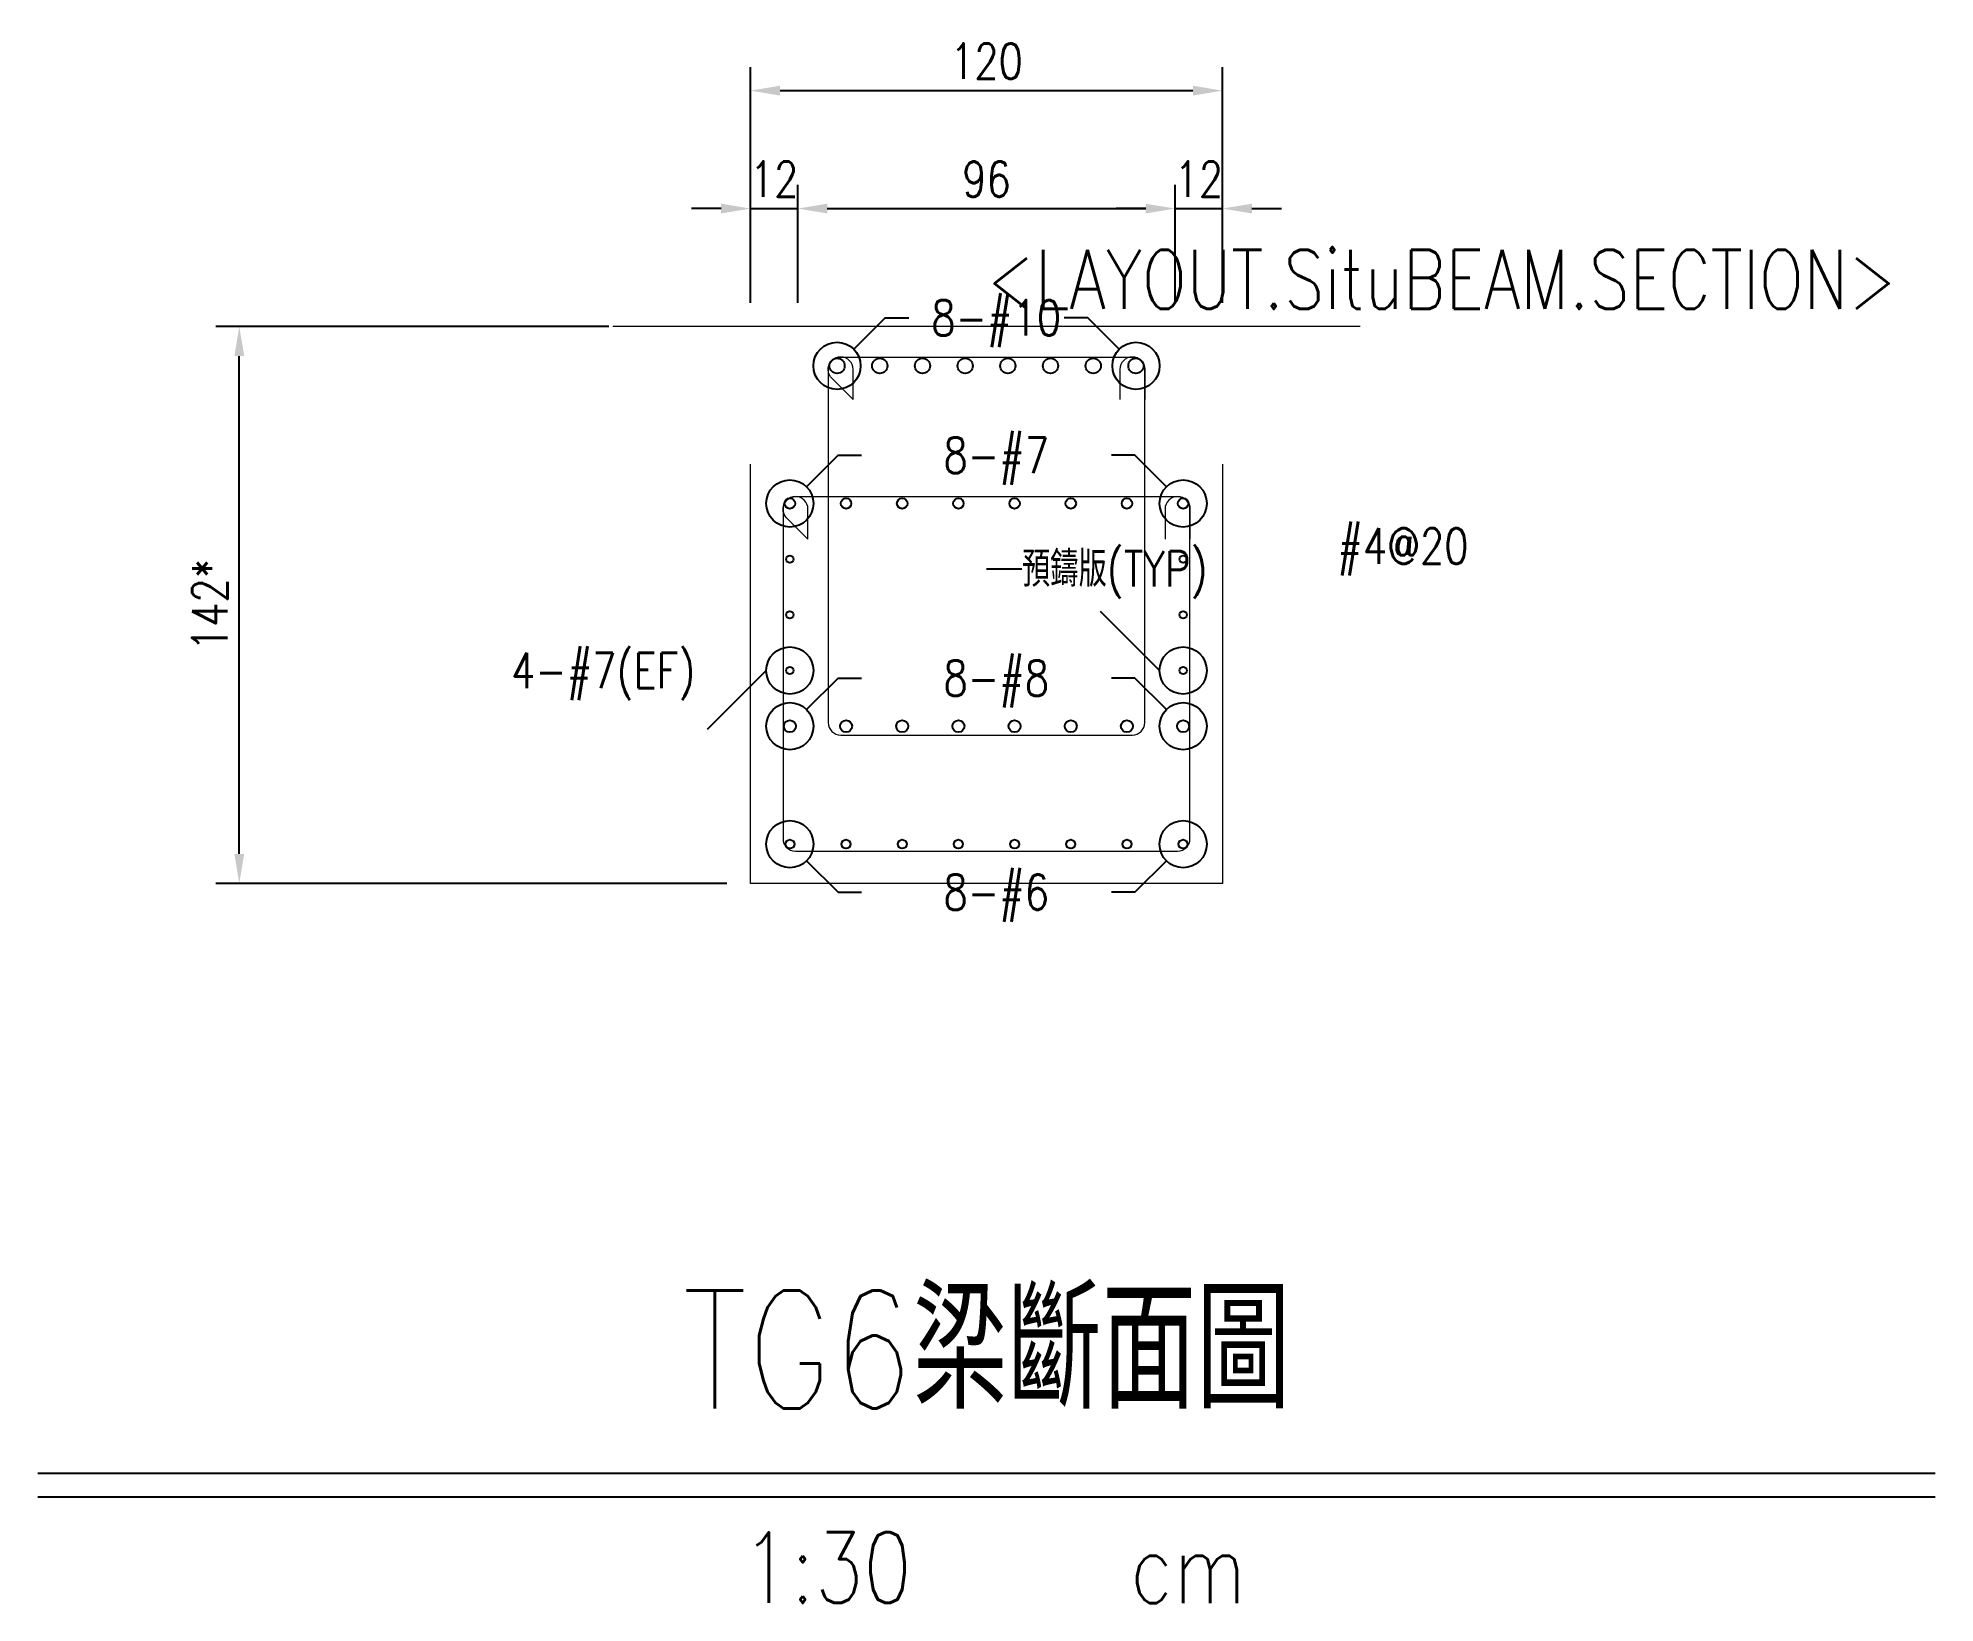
# Model space of a CAD drawing. Extents: x -4754 to 4976, y -19960 to 3841.
# Drawn here: x 4493.4 to 4975.8, y -169.5 to 228.6 of the extents above; entities that cross this region are included whole.
import ezdxf
from ezdxf.enums import TextEntityAlignment as Align

# ---------------------------------------------------------------- set-up
doc = ezdxf.new("R2010")
doc.units = 0
doc.header["$LTSCALE"] = 3
doc.layers.get('0').update_dxf_attribs({"linetype": 'CONTINUOUS'})
doc.layers.add('HB_0', color=7, linetype='CONTINUOUS', transparency=0.5)
for name, color, linetype in [('HB_DIM', 1, 'CONTINUOUS'), ('HB_TXT_CTEXT', 2, 'CONTINUOUS'), ('RCAD.PARM.Treatle', 2, 'CONTINUOUS'), ('鋼筋', 3, 'CONTINUOUS')]:
    doc.layers.add(name, color=color, linetype=linetype)
doc.styles.get("Standard").update_dxf_attribs({"font": 'ROMANS.shx', "width": 0.8, "bigfont": 'chineset.shx'})
doc.dimstyles.new('30', dxfattribs={"dimscale": 3, "dimtxt": 3, "dimasz": 2.5, "dimexe": 2, "dimexo": 2, "dimgap": 1, "dimtad": 1, "dimdsep": 46, "dimtxsty": 'Standard', "dimcen": 0, "dimclrd": 256, "dimclre": 256, "dimclrt": 2, "dimadec": 0, "dimazin": 0, "dimtfac": 1, "dimtix": 1, "dimtmove": 2, "dimatfit": 3, "dimfxl": 1, "dimtolj": 1, "dimtzin": 0, "dimarcsym": 0})

msp = doc.modelspace()

# ---------------------------------------------------------------- texts
at = {"layer": 'HB_TXT_CTEXT', "linetype": 'Continuous', "width": 0.8}
for s, p in [(' 8-#10', (4734.573, 157.441, -328.51)), (' 8-#7', (4734.573, 122.441, -329.23)), (' 8-#8', (4734.573, 65.78, -334.11)), (' 8-#6', (4734.573, 11.295, -330.315))]:
    msp.add_text(s, height=9, dxfattribs=at).set_placement(p, align=Align.MIDDLE_CENTER)
for s, p in [('#4@20', (4823.818, 99.368, -162.54)), ('預鑄版(TYP)', (4743.573, 93.537, -349))]:
    msp.add_text(s, height=9, dxfattribs=at).set_placement(p, align=Align.MIDDLE_LEFT)
msp.add_text(' 4-#7(EF)', height=9, dxfattribs=at).set_placement((4660.573, 67.703, -327), align=Align.MIDDLE_RIGHT)
at = {"layer": 'RCAD.PARM.Treatle', "color": 4, "linetype": 'Continuous', "width": 0.8}
msp.add_text('<LAYOUT.SituBEAM.SECTION>', height=15, rotation=360, dxfattribs=at).set_placement((4734.573, 155.198), align=Align.BOTTOM_LEFT)

# ---------------------------------------------------------------- blocks, each defined once
blk = doc.blocks.new('title_beam')
at = {"color": 3, "linetype": 'Continuous'}
blk.add_line((-241.2, 0), (241.2, 0), dxfattribs=at)
at = {"color": 1, "linetype": 'Continuous'}
blk.add_line((-241.2, -6), (241.2, -6), dxfattribs=at)
at = {"color": 3, "linetype": 'Continuous', "width": 0.8}
blk.add_attdef('TITLE', text='', height=30, dxfattribs=at).set_placement((0, 33), align=Align.MIDDLE)
at = {"linetype": 'Continuous', "width": 0.8}
blk.add_attdef('SCALE', text='', height=18, dxfattribs=at).set_placement((-40.57, -24), align=Align.MIDDLE)
blk.add_attdef('CM', (36.47, -33.03), '', height=18, dxfattribs=at)
blk = doc.blocks.new('C')
at = {"color": 3, "linetype": 'Continuous'}
blk.add_circle((0, 0), 1.2, dxfattribs=at)
blk = doc.blocks.new('*D521')
at = {"layer": 'HB_DIM', "linetype": 'Continuous', "lineweight": -2}
for p, q in [((4638.57, 155.2), (4538.57, 155.2)), ((4544.57, 21.04), (4544.57, 147.7)), ((4668.57, 13.54), (4538.57, 13.54))]:
    blk.add_line(p, q, dxfattribs=at)
at = {"layer": 'HB_DIM'}
for points in [[(4545.82, 147.7), (4543.32, 147.7), (4544.57, 155.2)], [(4543.32, 21.04), (4545.82, 21.04), (4544.57, 13.54)]]:
    blk.add_solid(points, dxfattribs=at)
at = {"layer": 'HB_DIM', "color": 2, "linetype": 'Continuous', "insert": (4537.07, 84.37), "char_height": 9, "attachment_point": 5, "rotation": 90}
blk.add_mtext('\\A1;142*', dxfattribs=at)
blk = doc.blocks.new('*D522')
at = {"layer": 'HB_DIM', "linetype": 'Continuous', "lineweight": -2}
for p, q in [((4674.57, 161.2), (4674.57, 221.2)), ((4794.57, 161.2), (4794.57, 221.2)), ((4682.07, 215.2), (4787.07, 215.2))]:
    blk.add_line(p, q, dxfattribs=at)
at = {"layer": 'HB_DIM'}
for points in [[(4682.07, 216.45), (4682.07, 213.95), (4674.57, 215.2)], [(4787.07, 213.95), (4787.07, 216.45), (4794.57, 215.2)]]:
    blk.add_solid(points, dxfattribs=at)
at = {"layer": 'HB_DIM', "color": 2, "linetype": 'Continuous', "insert": (4734.57, 222.7), "char_height": 9, "attachment_point": 5, "rotation": 0}
blk.add_mtext('\\A1;120', dxfattribs=at)
blk = doc.blocks.new('*D523')
at = {"layer": 'HB_DIM', "linetype": 'Continuous', "lineweight": -2}
for p, q in [((4674.57, 161.2), (4674.57, 191.2)), ((4686.57, 161.2), (4686.57, 191.2)), ((4667.07, 185.2), (4659.57, 185.2)), ((4674.57, 185.2), (4686.57, 185.2)), ((4694.07, 185.2), (4701.57, 185.2))]:
    blk.add_line(p, q, dxfattribs=at)
at = {"layer": 'HB_DIM'}
for points in [[(4667.07, 183.95), (4667.07, 186.45), (4674.57, 185.2)], [(4694.07, 186.45), (4694.07, 183.95), (4686.57, 185.2)]]:
    blk.add_solid(points, dxfattribs=at)
at = {"layer": 'HB_DIM', "color": 2, "linetype": 'Continuous', "insert": (4680.57, 192.7), "char_height": 9, "attachment_point": 5, "rotation": 0}
blk.add_mtext('\\A1;12', dxfattribs=at)
blk = doc.blocks.new('*D524')
at = {"layer": 'HB_DIM', "linetype": 'Continuous', "lineweight": -2}
for p, q in [((4686.57, 161.2), (4686.57, 191.2)), ((4782.57, 161.2), (4782.57, 191.2)), ((4694.07, 185.2), (4775.07, 185.2))]:
    blk.add_line(p, q, dxfattribs=at)
at = {"layer": 'HB_DIM'}
for points in [[(4694.07, 186.45), (4694.07, 183.95), (4686.57, 185.2)], [(4775.07, 183.95), (4775.07, 186.45), (4782.57, 185.2)]]:
    blk.add_solid(points, dxfattribs=at)
at = {"layer": 'HB_DIM', "color": 2, "linetype": 'Continuous', "insert": (4734.57, 192.7), "char_height": 9, "attachment_point": 5, "rotation": 0}
blk.add_mtext('\\A1;96', dxfattribs=at)
blk = doc.blocks.new('*D525')
at = {"layer": 'HB_DIM', "linetype": 'Continuous', "lineweight": -2}
for p, q in [((4782.57, 161.2), (4782.57, 191.2)), ((4794.57, 161.2), (4794.57, 191.2)), ((4775.07, 185.2), (4767.57, 185.2)), ((4782.57, 185.2), (4794.57, 185.2)), ((4802.07, 185.2), (4809.57, 185.2))]:
    blk.add_line(p, q, dxfattribs=at)
at = {"layer": 'HB_DIM'}
for points in [[(4775.07, 183.95), (4775.07, 186.45), (4782.57, 185.2)], [(4802.07, 186.45), (4802.07, 183.95), (4794.57, 185.2)]]:
    blk.add_solid(points, dxfattribs=at)
at = {"layer": 'HB_DIM', "color": 2, "linetype": 'Continuous', "insert": (4788.57, 192.7), "char_height": 9, "attachment_point": 5, "rotation": 0}
blk.add_mtext('\\A1;12', dxfattribs=at)
blk = doc.blocks.new('C_Red')
at = {"color": 1, "linetype": 'Continuous'}
blk.add_circle((0, 0), 1.2, dxfattribs=at)

# ---------------------------------------------------------------- dimensions: what is measured, and where the dimension line sits
at = {"layer": 'HB_DIM', "linetype": 'Continuous'}
for base, p1, p2, picture, middle in [((4794.573, 215.198), (4674.573, 155.198, -349), (4794.573, 155.198, -349), '*D522', (4734.573, 222.698)), ((4686.573, 185.198), (4674.573, 155.198, -349), (4686.573, 155.198, -349), '*D523', (4680.573, 192.698)), ((4782.573, 185.198), (4686.573, 155.198, -349), (4782.573, 155.198, -349), '*D524', (4734.573, 192.698)), ((4794.573, 185.198), (4782.573, 155.198, -349), (4794.573, 155.198, -349), '*D525', (4788.573, 192.698))]:
    dim = msp.add_linear_dim(base=base, p1=p1, p2=p2, angle=0, dimstyle='30', override={"dimdec": 0, "dimpost": '<>'}, dxfattribs=at)
    dim.commit()
    dim.dimension.update_dxf_attribs({"geometry": picture, "text_midpoint": middle})
dim = msp.add_linear_dim(base=(4544.573, 155.198), p1=(4674.573, 13.537, -349), p2=(4644.573, 155.198, -349), angle=90, text='<>*', dimstyle='30', override={"dimtad": 4, "dimdec": 0, "dimpost": '<>'}, dxfattribs=at)
dim.commit()
dim.dimension.update_dxf_attribs({"geometry": '*D521', "text_midpoint": (4537.073, 84.368)})

# ---------------------------------------------------------------- linework, layer by layer
at = {"layer": 'HB_0', "lineweight": 5}
msp.add_line((4829.573, 155.198, -349), (4639.573, 155.198, -349), dxfattribs=at)
msp.add_polyline3d([(4794.573, 120.198, -349), (4794.573, 13.537, -349), (4674.573, 13.537, -349), (4674.573, 120.198, -349)], dxfattribs=at)
at = {"layer": 'HB_DIM', "color": 1, "linetype": 'Continuous'}
for points in [[(4700.816, 149.441), (4708.816, 157.441), (4714.816, 157.441)], [(4768.331, 149.441), (4760.331, 157.441), (4754.331, 157.441)], [(4688.816, 114.441), (4696.816, 122.441), (4702.816, 122.441)], [(4780.331, 114.441), (4772.331, 122.441), (4766.331, 122.441)], [(4734.573, 93.537), (4743.573, 93.537)], [(4778.573, 67.703), (4763.573, 82.703)], [(4678.573, 67.703), (4663.573, 52.703)], [(4688.816, 57.78), (4696.816, 65.78), (4702.816, 65.78)], [(4780.331, 57.78), (4772.331, 65.78), (4766.331, 65.78)], [(4688.816, 19.295), (4696.816, 11.295), (4702.816, 11.295)], [(4780.331, 19.295), (4772.331, 11.295), (4766.331, 11.295)]]:
    msp.add_lwpolyline(points, dxfattribs=at)
for points in [[(4774.818, 99.368, 0, 1.25, 0), (4781.818, 99.368, 0, 0, 0), (4814.818, 99.368, 0, 0, 0), (4823.818, 99.368, 0, 0, 0)], [(4786.318, 99.368, 0, 1.25, 0), (4793.318, 99.368, 0, 0, 0), (4814.818, 99.368, 0, 0, 0), (4823.818, 99.368, 0, 0, 0)]]:
    msp.add_lwpolyline(points, format="xyseb", dxfattribs=at)
at = {"layer": '鋼筋', "lineweight": 5}
for p, q in [((4697.503, 147.443, -163.81), (4771.643, 147.443, -163.81)), ((4694.328, 144.268, -162.54), (4694.328, 54.467, -162.54)), ((4700.646, 136.635, -163.81), (4695.258, 142.023, -163.81)), ((4700.678, 136.648, -162.54), (4700.678, 144.268, -162.54)), ((4768.468, 144.268, -162.54), (4768.468, 136.648, -162.54)), ((4774.818, 144.268, -163.81), (4774.818, 136.648, -163.81)), ((4774.818, 54.467, -162.54), (4774.818, 144.268, -162.54)), ((4686.003, 111.943, -161.27), (4783.143, 111.943, -161.27)), ((4682.828, 108.768, -160), (4682.828, 24.967, -160)), ((4689.146, 101.135, -161.27), (4683.758, 106.523, -161.27)), ((4689.178, 101.148, -160), (4689.178, 108.768, -160)), ((4779.968, 108.768, -160), (4779.968, 101.148, -160)), ((4786.318, 108.768, -161.27), (4786.318, 101.148, -161.27)), ((4786.318, 24.967, -160), (4786.318, 108.768, -160)), ((4697.503, 51.292, -162.54), (4771.643, 51.292, -162.54)), ((4686.003, 21.792, -160), (4783.143, 21.792, -160))]:
    msp.add_line(p, q, dxfattribs=at)
at = {"layer": '鋼筋', "lineweight": 5, "extrusion": (-4.93038e-32, -1.22465e-16, -1)}
for centre in [(-4697.503, 144.268, 163.81), (-4686.003, 108.768, 161.27)]:
    msp.add_arc(centre, 3.175, 315, 90, dxfattribs=at)
at = {"layer": '鋼筋', "lineweight": 5}
for centre, start, end in [((4697.503, 144.268, -162.54), 0, 180), ((4771.643, 144.268, -162.54), 0, 180), ((4686.003, 108.768, -160), 0, 180), ((4783.143, 108.768, -160), 0, 180), ((4697.503, 54.467, -162.54), 180, 270), ((4771.643, 54.467, -162.54), 270, 0), ((4686.003, 24.967, -160), 180, 270), ((4783.143, 24.967, -160), 270, 0)]:
    msp.add_arc(centre, 3.175, start, end, dxfattribs=at)
at = {"layer": '鋼筋', "lineweight": 5, "extrusion": (-2.99952e-32, -1.22465e-16, -1)}
for centre in [(-4771.643, 144.268, 163.81), (-4783.143, 108.768, 161.27)]:
    msp.add_arc(centre, 3.175, 90, 180, dxfattribs=at)

# ---------------------------------------------------------------- block references
at = {"layer": 'HB_DIM', "linetype": 'Continuous', "xscale": 5, "yscale": 5, "zscale": 5}
for p in [(4696.573, 145.198, -328.51), (4772.573, 145.198, -328.51), (4684.573, 110.198, -329.23), (4784.573, 110.198, -329.23), (4684.573, 67.703, -327), (4784.573, 67.703, -327), (4684.573, 53.537, -334.11), (4784.573, 53.537, -334.11), (4684.573, 23.537, -330.315), (4784.573, 23.537, -330.315)]:
    msp.add_blockref('C_Red', p, dxfattribs=at)
at = {"layer": 'HB_TXT_CTEXT', "linetype": 'Continuous'}
msp.add_blockref('title_beam', (4734.573, -136.463, -349), dxfattribs=at).add_auto_attribs({'TITLE': 'TG6梁斷面圖', 'SCALE': '1:30', 'CM': 'cm'})
at = {"layer": '鋼筋', "linetype": 'Continuous'}
for p, xscale, yscale, zscale in [((4696.573, 145.198, -328.51), 1.61, 1.61, 1.61), ((4707.431, 145.198, -328.51), 1.61, 1.61, 1.61), ((4718.288, 145.198, -328.51), 1.61, 1.61, 1.61), ((4729.145, 145.198, -328.51), 1.61, 1.61, 1.61), ((4740.002, 145.198, -328.51), 1.61, 1.61, 1.61), ((4750.859, 145.198, -328.51), 1.61, 1.61, 1.61), ((4761.716, 145.198, -328.51), 1.61, 1.61, 1.61), ((4772.573, 145.198, -328.51), 1.61, 1.61, 1.61), ((4684.573, 110.198, -329.23), 1.11, 1.11, 1.11), ((4698.859, 110.198, -329.23), 1.11, 1.11, 1.11), ((4713.145, 110.198, -329.23), 1.11, 1.11, 1.11), ((4727.431, 110.198, -329.23), 1.11, 1.11, 1.11), ((4741.716, 110.198, -329.23), 1.11, 1.11, 1.11), ((4756.002, 110.198, -329.23), 1.11, 1.11, 1.11), ((4770.288, 110.198, -329.23), 1.11, 1.11, 1.11), ((4784.573, 110.198, -329.23), 1.11, 1.11, 1.11), ((4684.573, 96.033, -327), 0.795, 0.795, 0.795), ((4784.573, 96.033, -327), 0.795, 0.795, 0.795), ((4684.573, 81.868, -327), 0.795, 0.795, 0.795), ((4784.573, 81.868, -327), 0.795, 0.795, 0.795), ((4684.573, 67.703, -327), 0.795, 0.795, 0.795), ((4784.573, 67.703, -327), 0.795, 0.795, 0.795), ((4684.573, 53.537, -334.11), 1.27, 1.27, 1.27), ((4698.859, 53.537, -334.11), 1.27, 1.27, 1.27), ((4713.145, 53.537, -334.11), 1.27, 1.27, 1.27), ((4727.431, 53.537, -334.11), 1.27, 1.27, 1.27), ((4741.716, 53.537, -334.11), 1.27, 1.27, 1.27), ((4756.002, 53.537, -334.11), 1.27, 1.27, 1.27), ((4770.288, 53.537, -334.11), 1.27, 1.27, 1.27), ((4784.573, 53.537, -334.11), 1.27, 1.27, 1.27), ((4684.573, 23.537, -330.315), 0.955, 0.955, 0.955), ((4698.859, 23.537, -330.315), 0.955, 0.955, 0.955), ((4713.145, 23.537, -330.315), 0.955, 0.955, 0.955), ((4727.431, 23.537, -330.315), 0.955, 0.955, 0.955), ((4741.716, 23.537, -330.315), 0.955, 0.955, 0.955), ((4756.002, 23.537, -330.315), 0.955, 0.955, 0.955), ((4770.288, 23.537, -330.315), 0.955, 0.955, 0.955), ((4784.573, 23.537, -330.315), 0.955, 0.955, 0.955)]:
    msp.add_blockref('C', p, dxfattribs=dict(at, xscale=xscale, yscale=yscale, zscale=zscale))

msp.set_redraw_order([(e.dxf.handle, doc.entitydb.next_handle()) for e in msp.query("TEXT MTEXT ATTDEF DIMENSION ARC_DIMENSION")])  # texts and dimensions are drawn at this point

doc.saveas('drawing.dxf')
